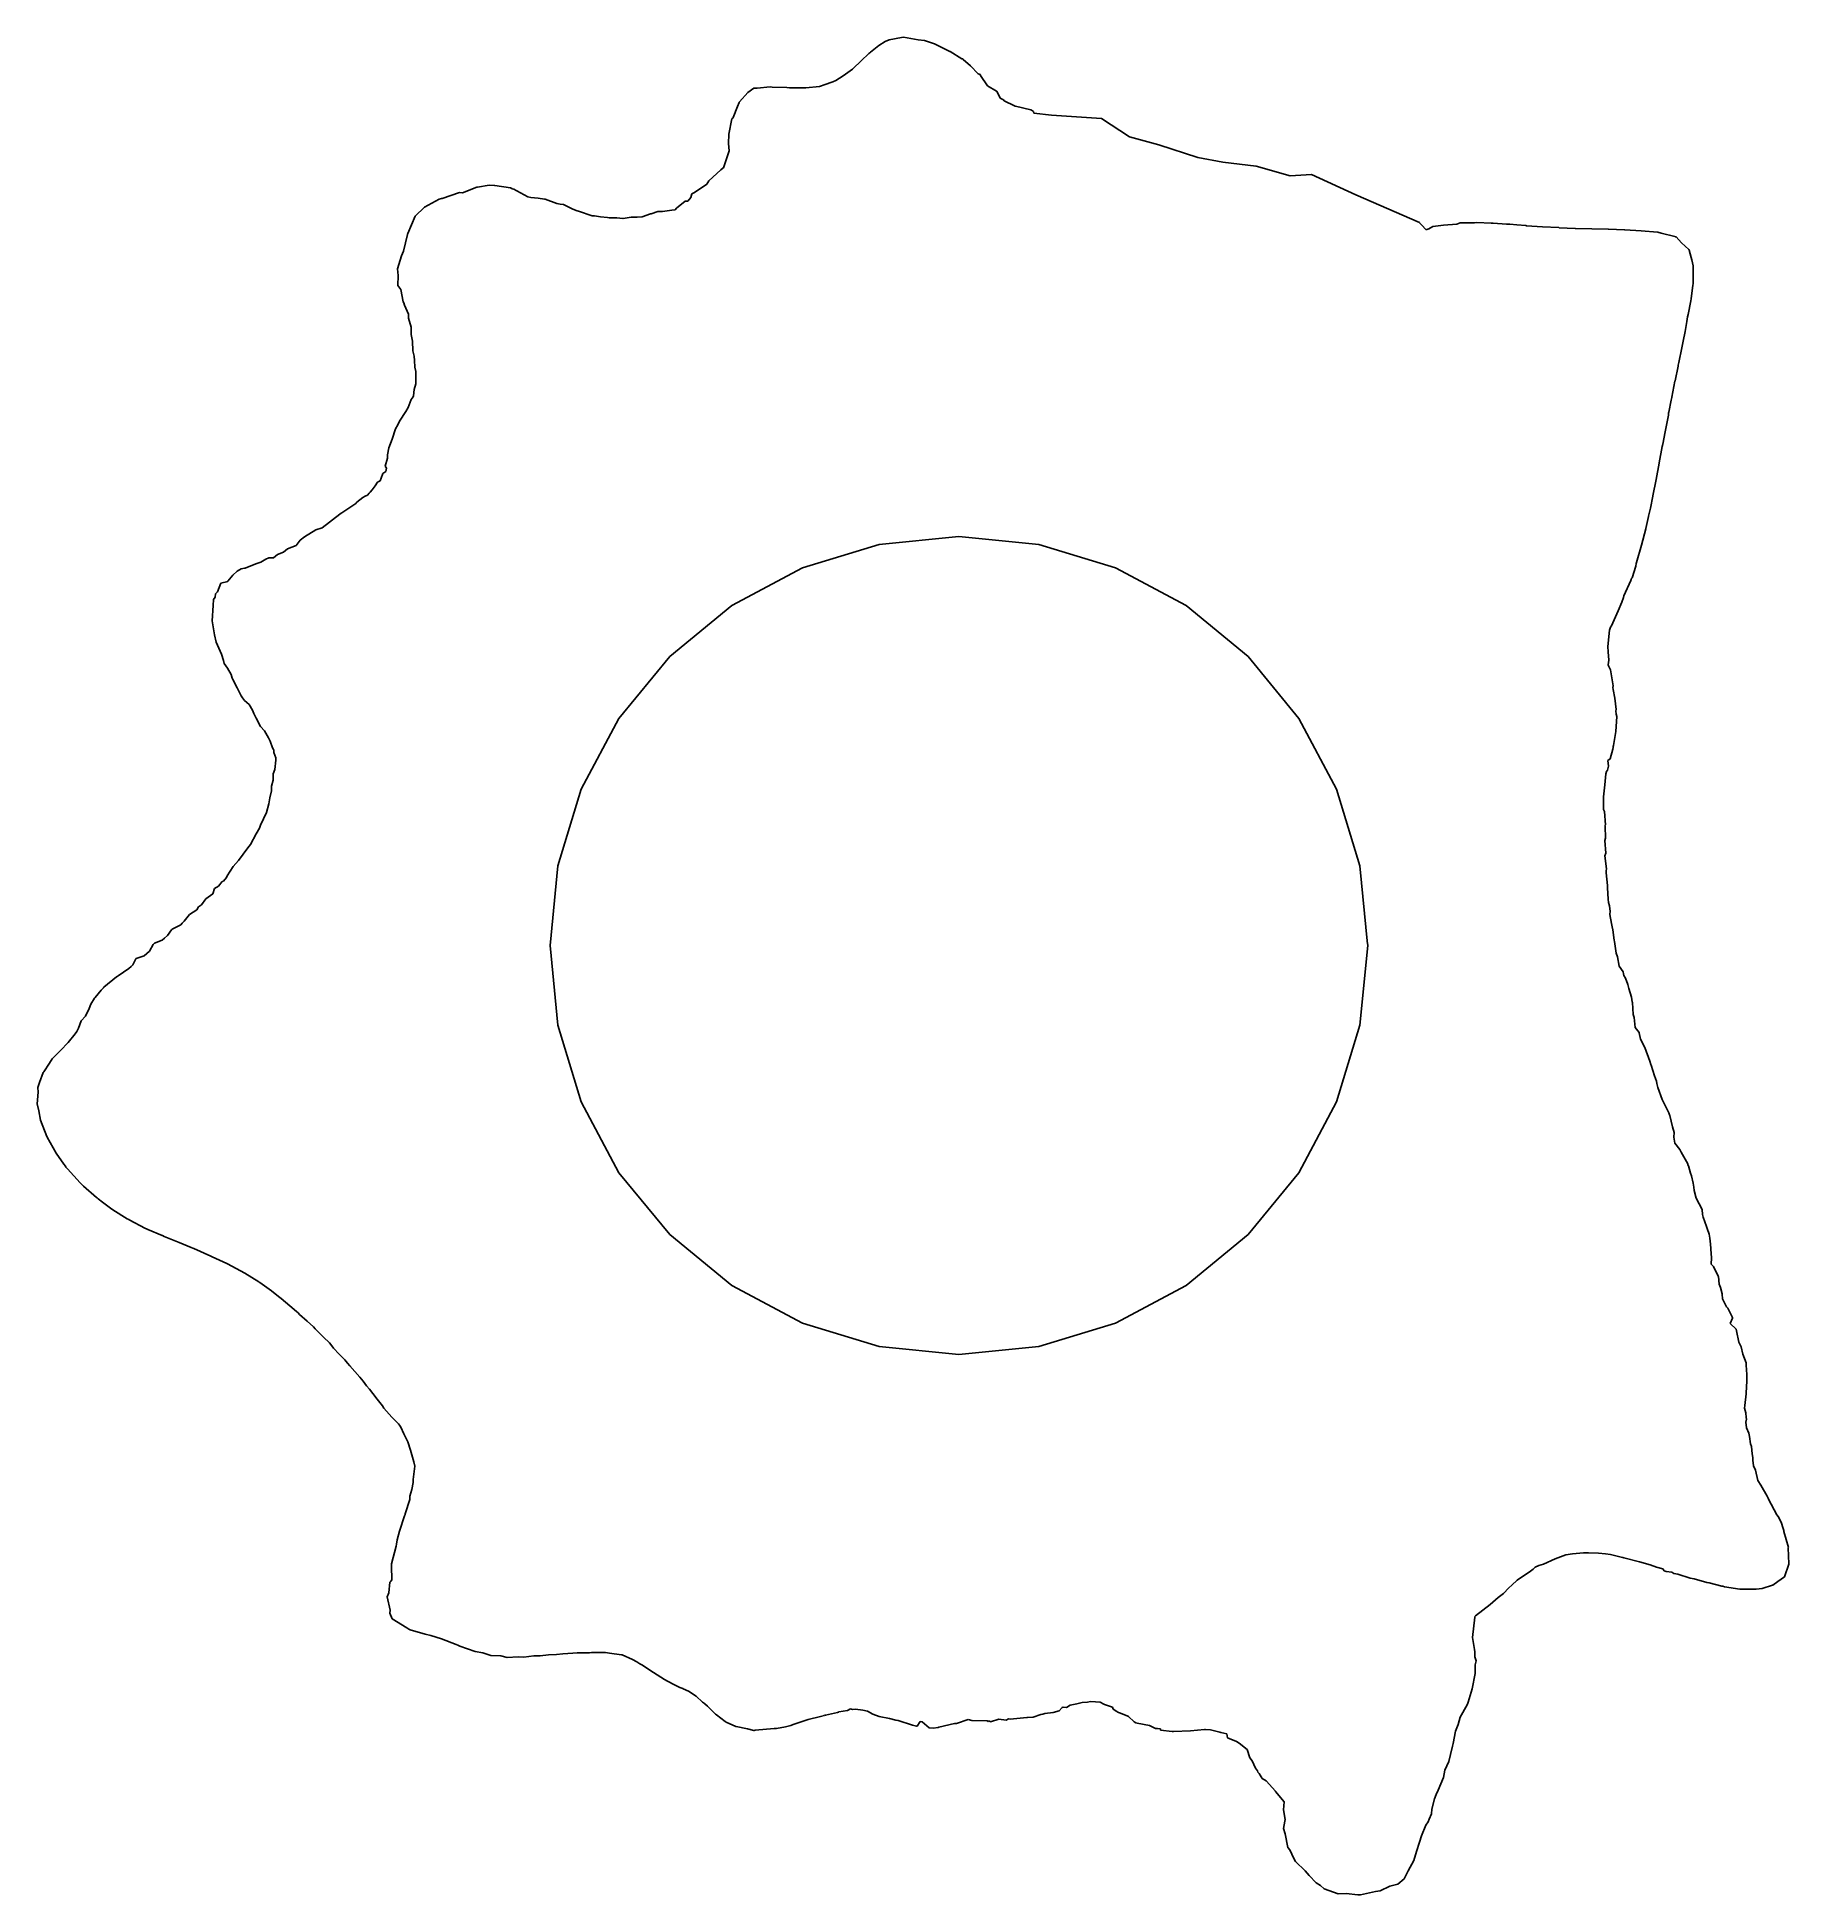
# Model space of a CAD drawing. Extents: x 1 to 267, y 3 to 284.
import ezdxf

# ---------------------------------------------------------------- set-up
doc = ezdxf.new("R2010")
doc.units = 0

msp = doc.modelspace()

# ---------------------------------------------------------------- linework, layer by layer
for p, q in [((127.46, 281.75, 64.7), (126.26, 280.63, 64.7)), ((127.57, 281.84, 64.7), (127.46, 281.75, 64.7)), ((127.57, 281.84, 64.7), (127.69, 281.94, 64.7)), ((127.69, 281.94, 64.7), (128.94, 282.95, 64.7)), ((129.93, 283.53, 64.7), (128.94, 282.95, 64.7)), ((130.51, 283.8, 64.7), (129.93, 283.53, 64.7)), ((130.51, 283.8, 64.7), (132.41, 284.17, 64.7)), ((132.41, 284.17, 64.7), (132.69, 284.21, 64.7)), ((134.92, 283.79, 64.7), (132.69, 284.21, 64.7)), ((135.87, 283.71, 64.7), (134.92, 283.79, 64.7)), ((137.4, 283.18, 64.7), (135.87, 283.71, 64.7)), ((137.4, 283.18, 64.7), (139.6, 282.11, 64.7)), ((139.6, 282.11, 64.7), (139.68, 282.05, 64.7)), ((139.68, 282.05, 64.7), (139.77, 282.05, 64.7)), ((139.77, 282.05, 64.7), (141.53, 280.94, 64.7)), ((123.55, 278.36, 64.7), (124.96, 279.36, 64.7)), ((124.96, 279.36, 64.7), (125, 279.4, 64.7)), ((125, 279.4, 64.7), (125.05, 279.44, 64.7)), ((125.05, 279.44, 64.7), (126.26, 280.63, 64.7)), ((141.53, 280.94, 64.7), (141.67, 280.91, 64.7)), ((141.73, 280.82, 64.7), (141.67, 280.91, 64.7)), ((142.86, 279.85, 64.7), (141.73, 280.82, 64.7)), ((142.86, 279.85, 64.7), (144.04, 278.67, 64.7)), ((110, 276.5, 64.7), (109.07, 275.83, 64.7)), ((110, 276.5, 64.7), (110.5, 276.5, 64.7)), ((110.5, 276.5, 64.7), (112.49, 276.68, 64.7)), ((112.49, 276.68, 64.7), (112.8, 276.65, 64.7)), ((112.8, 276.65, 64.7), (115.01, 276.58, 64.7)), ((115.39, 276.55, 64.7), (115.01, 276.58, 64.7)), ((117.47, 276.51, 64.7), (115.39, 276.55, 64.7)), ((117.91, 276.52, 64.7), (117.47, 276.51, 64.7)), ((119.97, 276.74, 64.7), (117.91, 276.52, 64.7)), ((120.13, 276.78, 64.7), (119.97, 276.74, 64.7)), ((120.13, 276.78, 64.7), (120.66, 276.96, 64.7)), ((120.66, 276.96, 64.7), (121.98, 277.44, 64.7)), ((121.98, 277.44, 64.7), (122.46, 277.63, 64.7)), ((122.46, 277.63, 64.7), (123.55, 278.36, 64.7)), ((144.04, 278.67, 64.7), (144.31, 278.55, 64.7)), ((144.38, 278.38, 64.7), (144.31, 278.55, 64.7)), ((144.38, 278.38, 64.7), (145.41, 276.82, 64.7)), ((145.41, 276.82, 64.7), (146.78, 276.04, 64.7)), ((106.89, 272.05, 64.7), (107.55, 273.72, 64.7)), ((107.8, 274.31, 64.7), (107.55, 273.72, 64.7)), ((107.8, 274.35, 64.7), (107.82, 274.41, 64.7)), ((107.8, 274.32, 64.7), (107.8, 274.35, 64.7)), ((107.8, 274.32, 64.7), (107.8, 274.31, 64.7)), ((109.07, 275.83, 64.7), (107.82, 274.41, 64.7)), ((146.78, 276.04, 64.7), (146.87, 276, 64.7)), ((147.38, 274.94, 64.7), (146.87, 276, 64.7)), ((147.87, 274.71, 64.7), (147.38, 274.94, 64.7)), ((147.87, 274.71, 64.7), (147.97, 274.57, 64.7)), ((147.97, 274.57, 64.7), (149.53, 273.82, 64.7)), ((149.53, 273.82, 64.7), (149.65, 273.75, 64.7)), ((149.65, 273.75, 64.7), (149.69, 273.75, 64.7)), ((149.69, 273.75, 64.7), (152.02, 273.18, 64.7)), ((106.19, 269.48, 64.7), (106.68, 271.84, 64.7)), ((106.73, 271.89, 64.7), (106.68, 271.84, 64.7)), ((106.82, 271.95, 64.7), (106.73, 271.89, 64.7)), ((106.82, 271.95, 64.7), (106.89, 272.05, 64.7)), ((152.02, 273.18, 64.7), (152.1, 273.15, 64.7)), ((152.42, 272.96, 64.7), (152.1, 273.15, 64.7)), ((152.42, 272.96, 64.7), (152.47, 272.66, 64.7)), ((152.47, 272.66, 64.7), (155.13, 272.37, 64.7)), ((155.13, 272.37, 64.7), (162.7, 271.86, 64.7)), ((166.99, 269.12, 64.7), (162.7, 271.86, 64.7)), ((106.19, 269.48, 64.7), (106.17, 268.1, 64.7)), ((106.28, 266.98, 64.7), (106.17, 268.1, 64.7)), ((171.42, 267.87, 64.7), (166.99, 269.12, 64.7)), ((177.31, 265.96, 64.7), (171.42, 267.87, 64.7)), ((105.51, 264.69, 64.7), (106.28, 266.98, 64.7)), ((177.31, 265.96, 64.7), (181.12, 265.25, 64.7)), ((181.12, 265.25, 64.7), (186.16, 264.64, 64.7)), ((102.9, 261.92, 64.7), (103.17, 262.43, 64.7)), ((103.17, 262.43, 64.7), (105.02, 264.07, 64.7)), ((105.02, 264.07, 64.7), (105.28, 264.35, 64.7)), ((105.38, 264.39, 64.7), (105.28, 264.35, 64.7)), ((105.38, 264.39, 64.7), (105.51, 264.69, 64.7)), ((191.34, 263.17, 64.7), (186.16, 264.64, 64.7)), ((191.34, 263.17, 64.7), (194.54, 263.38, 64.7)), ((201.28, 260.28, 64.7), (194.54, 263.38, 64.7)), ((62.28, 259.62, 64.7), (60.07, 258.41, 64.7)), ((62.62, 259.73, 64.7), (62.28, 259.62, 64.7)), ((62.62, 259.73, 64.7), (62.72, 259.73, 64.7)), ((62.72, 259.73, 64.7), (65.35, 260.66, 64.7)), ((65.35, 260.66, 64.7), (65.85, 260.6, 64.7)), ((68.02, 261.44, 64.7), (65.85, 260.6, 64.7)), ((68.1, 261.44, 64.7), (68.02, 261.44, 64.7)), ((69.88, 261.77, 64.7), (68.1, 261.44, 64.7)), ((69.88, 261.77, 64.7), (70.69, 261.7, 64.7)), ((70.69, 261.7, 64.7), (70.73, 261.7, 64.7)), ((70.73, 261.7, 64.7), (73.1, 261.35, 64.7)), ((73.29, 261.26, 64.7), (73.1, 261.35, 64.7)), ((73.38, 261.17, 64.7), (73.29, 261.26, 64.7)), ((73.38, 261.17, 64.7), (73.51, 261.2, 64.7)), ((73.51, 261.2, 64.7), (75.72, 260, 64.7)), ((75.72, 260, 64.7), (76.17, 259.92, 64.7)), ((76.17, 259.92, 64.7), (77.29, 259.81, 64.7)), ((77.29, 259.81, 64.7), (78.24, 259.66, 64.7)), ((78.24, 259.66, 64.7), (78.38, 259.63, 64.7)), ((78.38, 259.63, 64.7), (80.15, 259.01, 64.7)), ((99.6, 259.34, 64.7), (98.29, 258.27, 64.7)), ((99.6, 259.34, 64.7), (100.01, 259.32, 64.7)), ((100.01, 259.32, 64.7), (100.46, 259.9, 64.7)), ((100.46, 259.9, 64.7), (100.62, 260.46, 64.7)), ((101, 260.65, 64.7), (100.62, 260.46, 64.7)), ((101, 260.65, 64.7), (102.9, 261.92, 64.7)), ((210.93, 256.09, 64.7), (201.28, 260.28, 64.7)), ((57.53, 254.46, 64.7), (58.67, 257.05, 64.7)), ((60.07, 258.41, 64.7), (58.67, 257.05, 64.7)), ((80.15, 259.01, 64.7), (80.63, 258.91, 64.7)), ((81.12, 258.84, 64.7), (80.63, 258.91, 64.7)), ((81.12, 258.84, 64.7), (82.48, 258.19, 64.7)), ((82.48, 258.19, 64.7), (83.05, 257.91, 64.7)), ((83.05, 257.91, 64.7), (83.21, 257.85, 64.7)), ((83.21, 257.85, 64.7), (83.44, 257.81, 64.7)), ((83.44, 257.81, 64.7), (85.5, 257.14, 64.7)), ((85.85, 257.11, 64.7), (85.5, 257.14, 64.7)), ((85.85, 257.11, 64.7), (86.73, 256.96, 64.7)), ((86.73, 256.96, 64.7), (87.8, 256.85, 64.7)), ((87.8, 256.85, 64.7), (88.09, 256.82, 64.7)), ((88.09, 256.82, 64.7), (89.22, 256.79, 64.7)), ((90.15, 256.69, 64.7), (89.22, 256.79, 64.7)), ((90.2, 256.69, 64.7), (90.15, 256.69, 64.7)), ((91.38, 256.92, 64.7), (90.2, 256.69, 64.7)), ((91.38, 256.92, 64.7), (92.3, 256.9, 64.7)), ((92.3, 256.9, 64.7), (93.07, 256.96, 64.7)), ((94.34, 257.43, 64.7), (93.07, 256.96, 64.7)), ((94.34, 257.43, 64.7), (94.43, 257.42, 64.7)), ((94.43, 257.42, 64.7), (95.47, 257.79, 64.7)), ((95.47, 257.79, 64.7), (96.16, 257.75, 64.7)), ((96.16, 257.75, 64.7), (97.55, 257.99, 64.7)), ((98.06, 258.01, 64.7), (97.55, 257.99, 64.7)), ((98.06, 258.01, 64.7), (98.29, 258.27, 64.7)), ((57.47, 254.28, 64.7), (56.89, 251.76, 64.7)), ((57.51, 254.4, 64.7), (57.47, 254.28, 64.7)), ((57.51, 254.4, 64.7), (57.53, 254.46, 64.7)), ((210.93, 256.09, 64.7), (210.94, 256.08, 64.7)), ((210.95, 256.08, 64.7), (210.94, 256.08, 64.7)), ((210.96, 256.07, 64.7), (210.95, 256.08, 64.7)), ((210.96, 256.07, 64.7), (211.26, 255.75, 64.7)), ((211.26, 255.75, 64.7), (211.96, 255.01, 64.7)), ((212.06, 255.06, 64.7), (211.96, 255.01, 64.7)), ((212.38, 255.12, 64.7), (212.06, 255.06, 64.7)), ((212.95, 255.48, 64.7), (212.38, 255.12, 64.7)), ((212.95, 255.48, 64.7), (214.58, 255.71, 64.7)), ((214.58, 255.71, 64.7), (216.61, 255.85, 64.7)), ((216.61, 255.85, 64.7), (217.11, 256.04, 64.7)), ((219.27, 256.03, 64.7), (217.11, 256.04, 64.7)), ((219.62, 256.08, 64.7), (219.27, 256.03, 64.7)), ((219.62, 256.08, 64.7), (221.79, 255.98, 64.7)), ((221.79, 255.98, 64.7), (222.13, 255.99, 64.7)), ((224.13, 255.86, 64.7), (222.13, 255.99, 64.7)), ((224.63, 255.86, 64.7), (224.13, 255.86, 64.7)), ((224.63, 255.86, 64.7), (225.71, 255.75, 64.7)), ((225.71, 255.75, 64.7), (227.06, 255.66, 64.7)), ((227.06, 255.66, 64.7), (227.19, 255.61, 64.7)), ((229.59, 255.47, 64.7), (227.19, 255.61, 64.7)), ((229.61, 255.47, 64.7), (229.59, 255.47, 64.7)), ((232.08, 255.33, 64.7), (229.61, 255.47, 64.7)), ((232.08, 255.33, 64.7), (232.1, 255.32, 64.7)), ((232.1, 255.32, 64.7), (234.57, 255.22, 64.7)), ((234.6, 255.22, 64.7), (234.57, 255.22, 64.7)), ((237.06, 255.15, 64.7), (234.6, 255.22, 64.7)), ((237.06, 255.15, 64.7), (237.09, 255.14, 64.7)), ((237.09, 255.14, 64.7), (239.55, 255.08, 64.7)), ((239.55, 255.08, 64.7), (239.58, 255.07, 64.7)), ((242.05, 254.99, 64.7), (239.58, 255.07, 64.7)), ((242.05, 254.99, 64.7), (242.07, 254.99, 64.7)), ((244.56, 254.86, 64.7), (242.07, 254.99, 64.7)), ((247.03, 254.63, 64.7), (244.56, 254.86, 64.7)), ((247.06, 254.63, 64.7), (247.03, 254.63, 64.7)), ((247.06, 254.63, 64.7), (247.58, 254.5, 64.7)), ((247.58, 254.5, 64.7), (249.65, 253.96, 64.7)), ((249.72, 253.94, 64.7), (249.65, 253.96, 64.7)), ((249.72, 253.94, 64.7), (249.87, 253.91, 64.7)), ((249.87, 253.91, 64.7), (250.68, 253.04, 64.7)), ((56.58, 251.03, 64.7), (55.97, 249.1, 64.7)), ((56.58, 251.03, 64.7), (56.89, 251.76, 64.7)), ((250.68, 253.04, 64.7), (251.79, 252.02, 64.7)), ((251.79, 252.02, 64.7), (251.81, 251.91, 64.7)), ((251.81, 251.91, 64.7), (251.86, 251.85, 64.7)), ((251.86, 251.85, 64.7), (251.88, 251.72, 64.7)), ((251.88, 251.72, 64.7), (252.22, 250.42, 64.7)), ((56.06, 248.05, 64.7), (55.97, 249.1, 64.7)), ((56.06, 248.05, 64.7), (56, 246.56, 64.7)), ((252.22, 250.42, 64.7), (252.43, 249.55, 64.7)), ((252.43, 248.81, 64.7), (252.42, 246.87, 64.7)), ((252.43, 249.43, 64.7), (252.43, 249.55, 64.7)), ((252.43, 248.81, 64.7), (252.43, 249.43, 64.7)), ((56, 246.56, 64.7), (56.46, 245.97, 64.7)), ((56.46, 245.97, 64.7), (56.83, 244.06, 64.7)), ((252.14, 244.56, 64.7), (252.39, 246.57, 64.7)), ((252.42, 246.87, 64.7), (252.39, 246.57, 64.7)), ((56.91, 243.93, 64.7), (56.83, 244.06, 64.7)), ((57.03, 243.55, 64.7), (56.91, 243.93, 64.7)), ((57.03, 243.55, 64.7), (57.62, 242.2, 64.7)), ((251.67, 242.16, 64.7), (252.08, 244.24, 64.7)), ((252.08, 244.24, 64.7), (252.13, 244.53, 64.7)), ((252.13, 244.53, 64.7), (252.14, 244.56, 64.7)), ((57.65, 241.58, 64.7), (57.62, 242.2, 64.7)), ((57.65, 241.58, 64.7), (58.06, 240.23, 64.7)), ((58.05, 239.1, 64.7), (58.06, 240.23, 64.7)), ((251.21, 239.58, 64.7), (250.91, 238.13, 64.7)), ((251.21, 239.58, 64.7), (251.5, 241.1, 64.7)), ((251.5, 241.1, 64.7), (251.6, 241.78, 64.7)), ((251.63, 241.94, 64.7), (251.6, 241.78, 64.7)), ((251.64, 241.99, 64.7), (251.63, 241.94, 64.7)), ((251.64, 241.99, 64.7), (251.67, 242.16, 64.7)), ((58.05, 239.1, 64.7), (58.26, 238.11, 64.7)), ((58.27, 236.62, 64.7), (58.26, 238.11, 64.7)), ((250.26, 234.88, 64.7), (250.72, 237.09, 64.7)), ((250.72, 237.09, 64.7), (250.91, 238.13, 64.7)), ((58.27, 236.62, 64.7), (58.48, 235.83, 64.7)), ((58.54, 235.18, 64.7), (58.48, 235.83, 64.7)), ((58.61, 234.16, 64.7), (58.54, 235.18, 64.7)), ((58.61, 234.16, 64.7), (58.73, 233.53, 64.7)), ((249.69, 232.1, 64.7), (250.14, 234.31, 64.7)), ((250.14, 234.31, 64.7), (250.17, 234.45, 64.7)), ((250.26, 234.88, 64.7), (250.17, 234.45, 64.7)), ((58.52, 230.77, 64.7), (58.75, 231.63, 64.7)), ((58.75, 231.73, 64.7), (58.73, 233.53, 64.7)), ((58.75, 231.63, 64.7), (58.75, 231.73, 64.7)), ((249.2, 229.61, 64.7), (249.68, 232.06, 64.7)), ((249.69, 232.1, 64.7), (249.68, 232.06, 64.7)), ((58.06, 229.29, 64.7), (57.59, 228.06, 64.7)), ((58.06, 229.29, 64.7), (58.35, 229.67, 64.7)), ((58.35, 229.67, 64.7), (58.39, 229.83, 64.7)), ((58.39, 229.83, 64.7), (58.52, 230.77, 64.7)), ((248.75, 227.36, 64.7), (249.11, 229.14, 64.7)), ((249.11, 229.14, 64.7), (249.19, 229.58, 64.7)), ((249.19, 229.58, 64.7), (249.2, 229.61, 64.7)), ((56.01, 225.43, 64.7), (55.67, 224.82, 64.7)), ((56.26, 225.99, 64.7), (56.01, 225.43, 64.7)), ((56.26, 225.99, 64.7), (57.24, 227.45, 64.7)), ((57.24, 227.45, 64.7), (57.59, 228.06, 64.7)), ((248.38, 225.37, 64.7), (248.26, 224.63, 64.7)), ((248.68, 226.91, 64.7), (248.38, 225.37, 64.7)), ((248.7, 227.14, 64.7), (248.68, 226.91, 64.7)), ((248.7, 227.14, 64.7), (248.72, 227.23, 64.7)), ((248.72, 227.26, 64.7), (248.75, 227.36, 64.7)), ((248.72, 227.23, 64.7), (248.72, 227.26, 64.7)), ((54.66, 221.95, 64.7), (55.15, 223.26, 64.7)), ((55.15, 223.26, 64.7), (55.67, 224.82, 64.7)), ((247.89, 222.76, 64.7), (247.78, 222.27, 64.7)), ((247.89, 222.76, 64.7), (248.15, 224.12, 64.7)), ((248.15, 224.12, 64.7), (248.26, 224.63, 64.7)), ((54.12, 219.14, 64.7), (54.44, 220.36, 64.7)), ((54.47, 220.89, 64.7), (54.44, 220.36, 64.7)), ((54.47, 220.89, 64.7), (54.66, 221.95, 64.7)), ((247.29, 219.64, 64.7), (247.76, 222.12, 64.7)), ((247.76, 222.12, 64.7), (247.78, 222.27, 64.7)), ((53.36, 216.91, 64.7), (52.93, 216.74, 64.7)), ((53.36, 216.91, 64.7), (53.51, 217.32, 64.7)), ((53.51, 217.32, 64.7), (53.75, 218.05, 64.7)), ((54.19, 218.34, 64.7), (53.75, 218.05, 64.7)), ((54.12, 219.14, 64.7), (54.32, 218.83, 64.7)), ((54.19, 218.34, 64.7), (54.32, 218.83, 64.7)), ((246.81, 217.12, 64.7), (246.33, 214.66, 64.7)), ((247.28, 219.61, 64.7), (246.81, 217.15, 64.7)), ((246.81, 217.12, 64.7), (246.81, 217.15, 64.7)), ((247.29, 219.64, 64.7), (247.28, 219.61, 64.7)), ((49.8, 213.68, 64.7), (50.7, 214.39, 64.7)), ((50.7, 214.39, 64.7), (51.06, 214.63, 64.7)), ((51.42, 214.75, 64.7), (51.06, 214.63, 64.7)), ((51.42, 214.75, 64.7), (51.66, 215.04, 64.7)), ((51.66, 215.04, 64.7), (51.82, 215.23, 64.7)), ((52.12, 215.56, 64.7), (51.82, 215.23, 64.7)), ((52.12, 215.56, 64.7), (52.56, 216.16, 64.7)), ((52.93, 216.74, 64.7), (52.56, 216.16, 64.7)), ((245.95, 212.77, 64.7), (246.33, 214.63, 64.7)), ((246.33, 214.66, 64.7), (246.33, 214.63, 64.7)), ((47.25, 211.89, 64.7), (44.53, 209.82, 64.7)), ((47.28, 211.9, 64.7), (47.25, 211.89, 64.7)), ((47.28, 211.9, 64.7), (47.28, 211.9, 64.7)), ((47.28, 211.9, 64.7), (47.29, 211.9, 64.7)), ((47.29, 211.9, 64.7), (47.3, 211.91, 64.7)), ((47.3, 211.91, 64.7), (47.51, 212.06, 64.7)), ((47.51, 212.06, 64.7), (49.67, 213.51, 64.7)), ((49.8, 213.68, 64.7), (49.67, 213.51, 64.7)), ((245.25, 209.68, 64.7), (245.67, 211.5, 64.7)), ((245.67, 211.53, 64.7), (245.68, 211.55, 64.7)), ((245.67, 211.5, 64.7), (245.67, 211.53, 64.7)), ((245.68, 211.55, 64.7), (245.95, 212.77, 64.7)), ((43.58, 209.48, 64.7), (41.87, 208.44, 64.7)), ((44.53, 209.82, 64.7), (43.58, 209.48, 64.7)), ((141.1, 208.47, 64.7), (129.01, 207.27, 64.7)), ((141.1, 208.47, 64.7), (153.2, 207.27, 64.7)), ((245.24, 209.65, 64.7), (244.62, 207.18, 64.7)), ((245.25, 209.68, 64.7), (245.24, 209.65, 64.7)), ((37.79, 205.76, 64.7), (37.17, 205.24, 64.7)), ((38.69, 206.13, 64.7), (37.79, 205.76, 64.7)), ((39.3, 206.62, 64.7), (38.69, 206.13, 64.7)), ((39.3, 206.62, 64.7), (40.59, 207.1, 64.7)), ((40.59, 207.1, 64.7), (41.21, 207.91, 64.7)), ((41.87, 208.44, 64.7), (41.21, 207.91, 64.7)), ((129.01, 207.27, 64.7), (117.38, 203.75, 64.7)), ((153.2, 207.27, 64.7), (164.83, 203.75, 64.7)), ((243.85, 204.55, 64.7), (244.62, 207.16, 64.7)), ((244.62, 207.18, 64.7), (244.62, 207.16, 64.7)), ((31.01, 202.64, 64.7), (31.67, 203.22, 64.7)), ((31.67, 203.22, 64.7), (32.27, 203.58, 64.7)), ((32.79, 203.68, 64.7), (32.27, 203.58, 64.7)), ((32.85, 203.7, 64.7), (32.79, 203.68, 64.7)), ((34.5, 204.32, 64.7), (32.85, 203.7, 64.7)), ((35.25, 204.59, 64.7), (34.5, 204.32, 64.7)), ((35.25, 204.59, 64.7), (36, 205.05, 64.7)), ((36, 205.05, 64.7), (36.48, 205.24, 64.7)), ((37.17, 205.24, 64.7), (36.48, 205.24, 64.7)), ((37.17, 205.24, 64.7), (37.17, 205.24, 64.7)), ((106.66, 198.02, 64.7), (117.38, 203.75, 64.7)), ((175.55, 198.02, 64.7), (164.83, 203.75, 64.7)), ((243.17, 202.21, 64.7), (243.74, 203.98, 64.7)), ((243.81, 204.39, 64.7), (243.74, 203.98, 64.7)), ((243.81, 204.39, 64.7), (243.85, 204.55, 64.7)), ((28.66, 200.1, 64.7), (28.36, 199.81, 64.7)), ((28.66, 200.1, 64.7), (29.19, 201.39, 64.7)), ((29.19, 201.39, 64.7), (30.23, 201.68, 64.7)), ((30.25, 201.7, 64.7), (30.23, 201.68, 64.7)), ((31.01, 202.64, 64.7), (30.25, 201.7, 64.7)), ((31.01, 202.64, 64.7), (31.01, 202.64, 64.7)), ((242.99, 201.82, 64.7), (241.95, 199.49, 64.7)), ((242.99, 201.82, 64.7), (243.03, 201.95, 64.7)), ((243.06, 202.05, 64.7), (243.03, 201.95, 64.7)), ((243.06, 202.05, 64.7), (243.17, 202.21, 64.7)), ((28.04, 198.05, 64.7), (27.88, 195.68, 64.7)), ((28.04, 198.05, 64.7), (28.07, 198.92, 64.7)), ((28.07, 198.92, 64.7), (28.3, 199.3, 64.7)), ((28.36, 199.81, 64.7), (28.3, 199.3, 64.7)), ((97.26, 190.31, 64.7), (106.66, 198.02, 64.7)), ((184.94, 190.31, 64.7), (175.55, 198.02, 64.7)), ((240.07, 194.94, 64.7), (241.05, 197.22, 64.7)), ((241.64, 198.53, 64.7), (241.05, 197.22, 64.7)), ((241.86, 199.25, 64.7), (241.64, 198.53, 64.7)), ((241.95, 199.49, 64.7), (241.86, 199.25, 64.7)), ((28.22, 193.58, 64.7), (27.88, 195.68, 64.7)), ((239.75, 194.31, 64.7), (239.83, 194.57, 64.7)), ((239.89, 194.73, 64.7), (239.83, 194.57, 64.7)), ((239.89, 194.73, 64.7), (240.07, 194.94, 64.7)), ((28.48, 192.49, 64.7), (28.22, 193.58, 64.7)), ((28.49, 192.45, 64.7), (28.48, 192.49, 64.7)), ((28.49, 192.45, 64.7), (29.28, 190.64, 64.7)), ((239.52, 191.82, 64.7), (239.75, 194.31, 64.7)), ((239.54, 191.01, 64.7), (239.52, 191.82, 64.7)), ((29.57, 189.71, 64.7), (29.28, 190.64, 64.7)), ((29.7, 189.23, 64.7), (29.57, 189.71, 64.7)), ((29.7, 189.23, 64.7), (30.2, 188.54, 64.7)), ((97.26, 190.31, 64.7), (89.55, 180.91, 64.7)), ((184.94, 190.31, 64.7), (192.65, 180.91, 64.7)), ((239.54, 191.01, 64.7), (239.64, 189.75, 64.7)), ((239.55, 189.01, 64.7), (239.64, 189.75, 64.7)), ((239.55, 189.01, 64.7), (239.58, 188.88, 64.7)), ((239.58, 188.88, 64.7), (239.92, 188.27, 64.7)), ((30.73, 187.57, 64.7), (30.2, 188.54, 64.7)), ((30.73, 187.57, 64.7), (30.91, 187.01, 64.7)), ((30.91, 187.01, 64.7), (30.95, 186.91, 64.7)), ((30.95, 186.91, 64.7), (31.67, 185.54, 64.7)), ((240.32, 185.85, 64.7), (239.92, 188.27, 64.7)), ((32.26, 184.35, 64.7), (31.67, 185.54, 64.7)), ((32.47, 184.03, 64.7), (32.26, 184.35, 64.7)), ((32.47, 184.03, 64.7), (32.78, 183.64, 64.7)), ((32.78, 183.64, 64.7), (33.47, 182.99, 64.7)), ((240.32, 185.85, 64.7), (240.27, 185.58, 64.7)), ((240.32, 185.27, 64.7), (240.27, 185.58, 64.7)), ((240.55, 183.96, 64.7), (240.32, 185.27, 64.7)), ((240.55, 183.96, 64.7), (240.78, 182.24, 64.7)), ((33.99, 182.16, 64.7), (33.47, 182.99, 64.7)), ((34.2, 181.67, 64.7), (33.99, 182.16, 64.7)), ((34.54, 180.93, 64.7), (34.2, 181.67, 64.7)), ((34.54, 180.93, 64.7), (35.22, 179.69, 64.7)), ((83.82, 170.19, 64.7), (89.55, 180.91, 64.7)), ((198.38, 170.19, 64.7), (192.65, 180.91, 64.7)), ((240.7, 182.04, 64.7), (240.78, 182.24, 64.7)), ((240.7, 182.04, 64.7), (240.75, 181.54, 64.7)), ((240.7, 178.94, 64.7), (240.88, 181.17, 64.7)), ((240.75, 181.54, 64.7), (240.88, 181.17, 64.7)), ((35.22, 179.69, 64.7), (35.78, 179.03, 64.7)), ((35.78, 179.03, 64.7), (36.43, 177.97, 64.7)), ((36.65, 177.44, 64.7), (36.43, 177.97, 64.7)), ((240.37, 176.8, 64.7), (240.7, 178.94, 64.7)), ((37.02, 176.45, 64.7), (36.65, 177.44, 64.7)), ((37.02, 176.45, 64.7), (37.17, 176.2, 64.7)), ((37.21, 176.08, 64.7), (37.17, 176.2, 64.7)), ((37.22, 175.76, 64.7), (37.21, 176.08, 64.7)), ((37.22, 175.76, 64.7), (37.54, 174.91, 64.7)), ((37.53, 174.57, 64.7), (37.54, 174.91, 64.7)), ((239.51, 174.51, 64.7), (239.85, 174.78, 64.7)), ((239.85, 174.78, 64.7), (240.27, 176.25, 64.7)), ((240.32, 176.5, 64.7), (240.27, 176.25, 64.7)), ((240.3, 176.62, 64.7), (240.33, 176.66, 64.7)), ((240.3, 176.62, 64.7), (240.32, 176.58, 64.7)), ((240.32, 176.5, 64.7), (240.32, 176.58, 64.7)), ((240.33, 176.66, 64.7), (240.37, 176.8, 64.7)), ((37.13, 171.52, 64.7), (37.14, 172.49, 64.7)), ((37.14, 172.49, 64.7), (37.35, 173.18, 64.7)), ((37.35, 173.18, 64.7), (37.53, 174.57, 64.7)), ((239.02, 170.83, 64.7), (239.2, 172.51, 64.7)), ((239.29, 172.87, 64.7), (239.2, 172.51, 64.7)), ((239.29, 172.87, 64.7), (239.44, 173.06, 64.7)), ((239.44, 173.06, 64.7), (239.59, 173.65, 64.7)), ((239.51, 174.51, 64.7), (239.59, 173.65, 64.7)), ((36.63, 168.84, 64.7), (36.88, 169.92, 64.7)), ((36.86, 170.62, 64.7), (37.13, 171.52, 64.7)), ((36.86, 170.62, 64.7), (36.88, 169.92, 64.7)), ((83.82, 170.19, 64.7), (80.29, 158.56, 64.7)), ((201.91, 158.56, 64.7), (198.38, 170.19, 64.7)), ((238.84, 169.01, 64.7), (239.02, 170.81, 64.7)), ((239.02, 170.82, 64.7), (239.02, 170.83, 64.7)), ((239.02, 170.81, 64.7), (239.02, 170.82, 64.7)), ((35.19, 164.73, 64.7), (36.13, 166.64, 64.7)), ((36.13, 166.64, 64.7), (36.45, 167.94, 64.7)), ((36.63, 168.84, 64.7), (36.45, 167.94, 64.7)), ((238.85, 168.89, 64.7), (238.84, 169.01, 64.7)), ((238.85, 168.89, 64.7), (238.85, 167.08, 64.7)), ((238.99, 166.81, 64.7), (238.85, 167.08, 64.7)), ((238.99, 166.81, 64.7), (239.14, 164.76, 64.7)), ((34.52, 163.41, 64.7), (33.66, 161.76, 64.7)), ((34.52, 163.41, 64.7), (35.02, 164.24, 64.7)), ((35.02, 164.24, 64.7), (35.19, 164.73, 64.7)), ((239.14, 164.76, 64.7), (239.02, 164.65, 64.7)), ((239.08, 164.55, 64.7), (239.02, 164.65, 64.7)), ((239.08, 164.55, 64.7), (239.17, 162.75, 64.7)), ((31.86, 159.34, 64.7), (33.27, 161.27, 64.7)), ((33.27, 161.27, 64.7), (33.66, 161.76, 64.7)), ((239.05, 162.41, 64.7), (239.17, 162.75, 64.7)), ((239.05, 162.41, 64.7), (239.19, 160.47, 64.7)), ((30.13, 157.02, 64.7), (31.05, 158.46, 64.7)), ((31.86, 159.34, 64.7), (31.05, 158.46, 64.7)), ((79.1, 146.47, 64.7), (80.29, 158.56, 64.7)), ((201.91, 158.56, 64.7), (203.08, 146.69, 64.7)), ((239.02, 160.09, 64.7), (239.19, 160.47, 64.7)), ((239.02, 160.09, 64.7), (239.3, 158.11, 64.7)), ((239.3, 158.11, 64.7), (239.24, 157.79, 64.7)), ((239.26, 157.49, 64.7), (239.24, 157.79, 64.7)), ((27.95, 154.28, 64.7), (28.21, 155.11, 64.7)), ((28.84, 155.45, 64.7), (28.21, 155.11, 64.7)), ((29.39, 156.15, 64.7), (28.84, 155.45, 64.7)), ((29.39, 156.15, 64.7), (29.56, 156.22, 64.7)), ((29.56, 156.22, 64.7), (30.06, 156.8, 64.7)), ((30.06, 156.8, 64.7), (30.13, 157.02, 64.7)), ((239.44, 155.59, 64.7), (239.26, 157.49, 64.7)), ((239.45, 155.23, 64.7), (239.44, 155.59, 64.7)), ((239.55, 153.48, 64.7), (239.45, 155.23, 64.7)), ((25.8, 152.34, 64.7), (25.56, 151.87, 64.7)), ((25.8, 152.34, 64.7), (26.23, 152.64, 64.7)), ((26.23, 152.64, 64.7), (26.93, 153.56, 64.7)), ((27.95, 154.28, 64.7), (26.93, 153.56, 64.7)), ((239.6, 152.99, 64.7), (239.55, 153.48, 64.7)), ((239.74, 152.46, 64.7), (239.6, 152.99, 64.7)), ((239.74, 152.46, 64.7), (239.83, 151.61, 64.7)), ((21.79, 148.94, 64.7), (23.09, 149.59, 64.7)), ((23.09, 149.59, 64.7), (23.34, 149.84, 64.7)), ((23.34, 149.84, 64.7), (23.64, 150.18, 64.7)), ((23.64, 150.18, 64.7), (24.41, 151.18, 64.7)), ((25.56, 151.87, 64.7), (24.41, 151.18, 64.7)), ((239.81, 151.24, 64.7), (239.83, 151.61, 64.7)), ((239.81, 151.24, 64.7), (239.86, 150.88, 64.7)), ((239.86, 150.88, 64.7), (240.15, 149.28, 64.7)), ((18.35, 145.63, 64.7), (18.9, 146.63, 64.7)), ((19.12, 146.81, 64.7), (18.9, 146.63, 64.7)), ((20.3, 147.28, 64.7), (19.12, 146.81, 64.7)), ((20.3, 147.28, 64.7), (20.66, 147.59, 64.7)), ((21.07, 147.97, 64.7), (20.66, 147.59, 64.7)), ((21.69, 148.86, 64.7), (21.07, 147.97, 64.7)), ((21.69, 148.86, 64.7), (21.79, 148.94, 64.7)), ((203.09, 146.62, 64.7), (203.1, 146.47, 64.7)), ((240.15, 149.28, 64.7), (240.26, 148.83, 64.7)), ((240.26, 148.83, 64.7), (240.46, 147.28, 64.7)), ((240.46, 147.28, 64.7), (240.52, 147.08, 64.7)), ((240.52, 147.08, 64.7), (240.78, 145.31, 64.7)), ((15.84, 143.55, 64.7), (16.31, 144.45, 64.7)), ((16.36, 144.49, 64.7), (16.31, 144.45, 64.7)), ((17.57, 144.92, 64.7), (16.36, 144.49, 64.7)), ((17.57, 144.92, 64.7), (17.96, 145.28, 64.7)), ((18.35, 145.63, 64.7), (17.96, 145.28, 64.7)), ((79.1, 146.47, 64.7), (80.29, 134.37, 64.7)), ((201.91, 134.37, 64.7), (203.1, 146.47, 64.7)), ((240.96, 144.76, 64.7), (240.78, 145.31, 64.7)), ((241.2, 143.32, 64.7), (240.96, 144.76, 64.7)), ((13.35, 141.74, 64.7), (11.46, 140.15, 64.7)), ((13.35, 141.74, 64.7), (13.46, 141.78, 64.7)), ((13.46, 141.78, 64.7), (13.59, 141.85, 64.7)), ((13.59, 141.85, 64.7), (15.24, 143, 64.7)), ((15.58, 143.3, 64.7), (15.24, 143, 64.7)), ((15.84, 143.55, 64.7), (15.58, 143.3, 64.7)), ((241.2, 143.32, 64.7), (241.81, 142.46, 64.7)), ((241.87, 142.18, 64.7), (241.81, 142.46, 64.7)), ((241.94, 141.91, 64.7), (241.87, 142.18, 64.7)), ((241.94, 141.91, 64.7), (242.19, 141.54, 64.7)), ((242.52, 140.58, 64.7), (242.19, 141.54, 64.7)), ((9.45, 137.58, 64.7), (10, 138.49, 64.7)), ((10.07, 138.55, 64.7), (10, 138.49, 64.7)), ((10.1, 138.57, 64.7), (10.07, 138.55, 64.7)), ((11.03, 139.68, 64.7), (10.1, 138.57, 64.7)), ((11.38, 140.05, 64.7), (11.03, 139.68, 64.7)), ((11.41, 140.08, 64.7), (11.38, 140.05, 64.7)), ((11.41, 140.08, 64.7), (11.44, 140.12, 64.7)), ((11.46, 140.15, 64.7), (11.44, 140.12, 64.7)), ((242.67, 139.96, 64.7), (242.52, 140.58, 64.7)), ((242.67, 139.96, 64.7), (243.11, 138.61, 64.7)), ((243.18, 137.94, 64.7), (243.11, 138.61, 64.7)), ((8.01, 135.04, 64.7), (8.64, 135.74, 64.7)), ((8.65, 135.76, 64.7), (8.64, 135.74, 64.7)), ((9.19, 136.92, 64.7), (8.65, 135.76, 64.7)), ((9.19, 136.92, 64.7), (9.45, 137.58, 64.7)), ((9.19, 136.92, 64.7), (9.19, 136.92, 64.7)), ((243.18, 137.94, 64.7), (243.23, 137.84, 64.7)), ((243.23, 137.84, 64.7), (243.34, 135.99, 64.7)), ((243.51, 135.56, 64.7), (243.34, 135.99, 64.7)), ((243.51, 135.56, 64.7), (243.63, 134.05, 64.7)), ((7.09, 133.09, 64.7), (6.02, 131.74, 64.7)), ((7.09, 133.09, 64.7), (7.34, 133.44, 64.7)), ((7.34, 133.44, 64.7), (7.62, 133.95, 64.7)), ((7.62, 133.95, 64.7), (8.01, 135.04, 64.7)), ((80.29, 134.37, 64.7), (83.82, 122.74, 64.7)), ((198.38, 122.74, 64.7), (201.91, 134.37, 64.7)), ((243.63, 134.05, 64.7), (244.23, 133.27, 64.7)), ((244.24, 133.25, 64.7), (244.23, 133.27, 64.7)), ((244.24, 133.25, 64.7), (244.44, 132.25, 64.7)), ((4.82, 130.51, 64.7), (3.62, 129.28, 64.7)), ((4.82, 130.51, 64.7), (4.85, 130.53, 64.7)), ((4.85, 130.53, 64.7), (4.86, 130.56, 64.7)), ((4.86, 130.56, 64.7), (6.02, 131.74, 64.7)), ((244.44, 132.25, 64.7), (245.09, 130.98, 64.7)), ((245.09, 130.98, 64.7), (245.87, 128.94, 64.7)), ((1.66, 125.7, 64.7), (2.26, 127.19, 64.7)), ((2.26, 127.19, 64.7), (2.31, 127.25, 64.7)), ((2.32, 127.26, 64.7), (2.31, 127.25, 64.7)), ((2.33, 127.26, 64.7), (2.32, 127.26, 64.7)), ((2.33, 127.27, 64.7), (2.36, 127.32, 64.7)), ((2.33, 127.27, 64.7), (2.33, 127.26, 64.7)), ((2.36, 127.32, 64.7), (3.21, 128.65, 64.7)), ((3.21, 128.65, 64.7), (3.62, 129.28, 64.7)), ((246.02, 128.41, 64.7), (245.87, 128.94, 64.7)), ((246.06, 128.31, 64.7), (246.02, 128.41, 64.7)), ((246.06, 128.31, 64.7), (246.56, 126.7, 64.7)), ((1.33, 122.46, 64.7), (1.47, 124.23, 64.7)), ((1.43, 124.95, 64.7), (1.66, 125.7, 64.7)), ((1.43, 124.95, 64.7), (1.47, 124.23, 64.7)), ((246.56, 126.7, 64.7), (246.86, 125.9, 64.7)), ((246.86, 125.9, 64.7), (246.92, 125.56, 64.7)), ((246.92, 125.56, 64.7), (247.06, 124.95, 64.7)), ((247.06, 124.95, 64.7), (247.75, 123.1, 64.7)), ((1.33, 122.46, 64.7), (1.58, 121.41, 64.7)), ((1.84, 119.97, 64.7), (1.58, 121.41, 64.7)), ((89.55, 112.02, 64.7), (83.82, 122.74, 64.7)), ((198.38, 122.74, 64.7), (192.65, 112.02, 64.7)), ((247.75, 123.1, 64.7), (248.75, 121.11, 64.7)), ((1.84, 119.97, 64.7), (2.82, 117.52, 64.7)), ((248.84, 120.81, 64.7), (248.75, 121.11, 64.7)), ((248.84, 120.81, 64.7), (248.88, 120.71, 64.7)), ((248.88, 120.71, 64.7), (249.29, 118.97, 64.7)), ((249.29, 118.97, 64.7), (249.55, 118.13, 64.7)), ((2.84, 117.49, 64.7), (2.82, 117.52, 64.7)), ((2.84, 117.48, 64.7), (2.84, 117.49, 64.7)), ((2.85, 117.47, 64.7), (2.84, 117.48, 64.7)), ((2.85, 117.47, 64.7), (2.85, 117.46, 64.7)), ((2.85, 117.46, 64.7), (2.87, 117.42, 64.7)), ((4.2, 114.98, 64.7), (2.87, 117.42, 64.7)), ((249.53, 117.39, 64.7), (249.55, 118.13, 64.7)), ((249.53, 117.39, 64.7), (249.67, 116.48, 64.7)), ((250.4, 115.55, 64.7), (249.67, 116.48, 64.7)), ((250.61, 115.12, 64.7), (250.4, 115.55, 64.7)), ((5.38, 113.3, 64.7), (4.2, 114.98, 64.7)), ((5.62, 112.99, 64.7), (5.38, 113.3, 64.7)), ((5.69, 112.87, 64.7), (5.62, 112.99, 64.7)), ((5.8, 112.74, 64.7), (5.69, 112.87, 64.7)), ((5.8, 112.74, 64.7), (5.91, 112.59, 64.7)), ((250.61, 115.12, 64.7), (251.62, 113.35, 64.7)), ((251.62, 113.35, 64.7), (251.64, 113.24, 64.7)), ((251.65, 113.21, 64.7), (251.64, 113.24, 64.7)), ((251.72, 113.06, 64.7), (251.65, 113.21, 64.7)), ((251.72, 113.06, 64.7), (252.02, 111.92, 64.7)), ((5.91, 112.59, 64.7), (7.87, 110.46, 64.7)), ((7.87, 110.46, 64.7), (8.01, 110.34, 64.7)), ((8.01, 110.34, 64.7), (8.1, 110.22, 64.7)), ((8.2, 110.13, 64.7), (8.1, 110.22, 64.7)), ((8.2, 110.13, 64.7), (8.34, 109.98, 64.7)), ((8.34, 109.98, 64.7), (10.31, 108.28, 64.7)), ((97.26, 102.62, 64.7), (89.55, 112.02, 64.7)), ((184.94, 102.62, 64.7), (192.65, 112.02, 64.7)), ((252.02, 111.92, 64.7), (252.2, 111.53, 64.7)), ((252.46, 110.44, 64.7), (252.2, 111.53, 64.7)), ((252.53, 109.8, 64.7), (252.46, 110.44, 64.7)), ((10.44, 108.19, 64.7), (10.31, 108.28, 64.7)), ((10.44, 108.19, 64.7), (10.51, 108.11, 64.7)), ((10.51, 108.11, 64.7), (10.58, 108.06, 64.7)), ((11.25, 107.55, 64.7), (10.58, 108.06, 64.7)), ((11.25, 107.55, 64.7), (12.47, 106.64, 64.7)), ((252.53, 109.8, 64.7), (252.59, 109.33, 64.7)), ((252.9, 108.14, 64.7), (252.59, 109.33, 64.7)), ((253.82, 106.44, 64.7), (252.9, 108.14, 64.7)), ((12.47, 106.64, 64.7), (12.81, 106.41, 64.7)), ((15, 105.04, 64.7), (12.81, 106.41, 64.7)), ((15.22, 104.92, 64.7), (15, 105.04, 64.7)), ((15.3, 104.87, 64.7), (15.22, 104.92, 64.7)), ((15.3, 104.87, 64.7), (17.78, 103.54, 64.7)), ((253.82, 106.44, 64.7), (253.88, 105.66, 64.7)), ((253.88, 105.66, 64.7), (253.96, 105.29, 64.7)), ((254.47, 103.85, 64.7), (253.96, 105.29, 64.7)), ((17.78, 103.54, 64.7), (17.92, 103.49, 64.7)), ((17.92, 103.49, 64.7), (18.02, 103.43, 64.7)), ((18.1, 103.4, 64.7), (18.02, 103.43, 64.7)), ((18.1, 103.4, 64.7), (20.29, 102.48, 64.7)), ((20.29, 102.48, 64.7), (20.31, 102.47, 64.7)), ((20.31, 102.47, 64.7), (20.59, 102.35, 64.7)), ((20.59, 102.35, 64.7), (22.59, 101.55, 64.7)), ((22.59, 101.55, 64.7), (22.87, 101.44, 64.7)), ((24.67, 100.69, 64.7), (22.87, 101.44, 64.7)), ((97.26, 102.62, 64.7), (106.66, 94.91, 64.7)), ((184.94, 102.62, 64.7), (175.55, 94.91, 64.7)), ((254.47, 103.85, 64.7), (254.54, 103.55, 64.7)), ((254.54, 103.55, 64.7), (254.87, 102.71, 64.7)), ((254.87, 102.71, 64.7), (254.96, 102.1, 64.7)), ((255.05, 101.16, 64.7), (254.96, 102.1, 64.7)), ((24.67, 100.69, 64.7), (24.92, 100.59, 64.7)), ((24.92, 100.59, 64.7), (25.08, 100.52, 64.7)), ((25.08, 100.52, 64.7), (27.65, 99.37, 64.7)), ((27.85, 99.28, 64.7), (27.65, 99.37, 64.7)), ((27.85, 99.28, 64.7), (27.87, 99.27, 64.7)), ((27.87, 99.27, 64.7), (30.08, 98.24, 64.7)), ((255.05, 101.16, 64.7), (255.13, 100.51, 64.7)), ((255.14, 100.42, 64.7), (255.13, 100.51, 64.7)), ((255.14, 100.42, 64.7), (255.22, 99.11, 64.7)), ((255.18, 98.14, 64.7), (255.22, 99.11, 64.7)), ((30.08, 98.24, 64.7), (30.12, 98.22, 64.7)), ((30.14, 98.21, 64.7), (30.12, 98.22, 64.7)), ((30.18, 98.19, 64.7), (30.14, 98.21, 64.7)), ((30.18, 98.19, 64.7), (32.81, 96.8, 64.7)), ((32.81, 96.8, 64.7), (32.81, 96.8, 64.7)), ((32.81, 96.8, 64.7), (32.81, 96.8, 64.7)), ((32.81, 96.8, 64.7), (34.94, 95.46, 64.7)), ((255.18, 98.14, 64.7), (255.54, 97.8, 64.7)), ((256.25, 96.32, 64.7), (255.54, 97.8, 64.7)), ((256.26, 96.29, 64.7), (256.25, 96.32, 64.7)), ((256.26, 96.29, 64.7), (256.39, 95.1, 64.7)), ((34.99, 95.42, 64.7), (34.94, 95.46, 64.7)), ((35.03, 95.39, 64.7), (34.99, 95.42, 64.7)), ((35.03, 95.39, 64.7), (35.09, 95.35, 64.7)), ((35.09, 95.35, 64.7), (36.87, 94.08, 64.7)), ((36.87, 94.08, 64.7), (37.95, 93.24, 64.7)), ((38.12, 93.1, 64.7), (37.95, 93.24, 64.7)), ((38.12, 93.1, 64.7), (38.31, 92.92, 64.7)), ((117.38, 89.19, 64.7), (106.66, 94.91, 64.7)), ((164.83, 89.19, 64.7), (175.55, 94.91, 64.7)), ((256.39, 95.1, 64.7), (256.5, 94.84, 64.7)), ((256.5, 94.84, 64.7), (256.6, 94.59, 64.7)), ((256.6, 94.59, 64.7), (256.86, 93.65, 64.7)), ((256.86, 93.6, 64.7), (256.86, 93.65, 64.7)), ((256.86, 93.6, 64.7), (256.9, 92.87, 64.7)), ((38.31, 92.92, 64.7), (39.64, 91.85, 64.7)), ((39.64, 91.85, 64.7), (40.66, 90.97, 64.7)), ((40.89, 90.75, 64.7), (40.66, 90.97, 64.7)), ((41.13, 90.51, 64.7), (40.89, 90.75, 64.7)), ((41.13, 90.51, 64.7), (42.26, 89.5, 64.7)), ((256.9, 92.87, 64.7), (257.48, 91.67, 64.7)), ((257.68, 91.47, 64.7), (257.48, 91.67, 64.7)), ((258.37, 90.16, 64.7), (257.68, 91.47, 64.7)), ((258.37, 90.16, 64.7), (258.4, 89.99, 64.7)), ((43.21, 88.65, 64.7), (42.26, 89.5, 64.7)), ((43.5, 88.34, 64.7), (43.21, 88.65, 64.7)), ((43.78, 88.03, 64.7), (43.5, 88.34, 64.7)), ((43.78, 88.03, 64.7), (44.76, 87.08, 64.7)), ((117.38, 89.19, 64.7), (129.01, 85.66, 64.7)), ((153.2, 85.66, 64.7), (164.83, 89.19, 64.7)), ((258.03, 89.15, 64.7), (258.42, 89.96, 64.7)), ((258.03, 89.15, 64.7), (258.96, 88.3, 64.7)), ((258.4, 89.99, 64.7), (258.42, 89.96, 64.7)), ((258.99, 88.02, 64.7), (258.96, 88.3, 64.7)), ((259.35, 86.32, 64.7), (258.99, 88.02, 64.7)), ((44.76, 87.08, 64.7), (45.64, 86.2, 64.7)), ((45.99, 85.77, 64.7), (45.64, 86.2, 64.7)), ((46.29, 85.4, 64.7), (45.99, 85.77, 64.7)), ((46.29, 85.4, 64.7), (47.14, 84.51, 64.7)), ((129.01, 85.66, 64.7), (141.1, 84.47, 64.7)), ((141.1, 84.47, 64.7), (153.2, 85.66, 64.7)), ((259.35, 86.32, 64.7), (259.71, 85.63, 64.7)), ((259.71, 85.63, 64.7), (259.97, 84.5, 64.7)), ((47.14, 84.51, 64.7), (47.96, 83.64, 64.7)), ((48.37, 83.14, 64.7), (47.96, 83.64, 64.7)), ((48.72, 82.71, 64.7), (48.37, 83.14, 64.7)), ((48.72, 82.71, 64.7), (49.5, 81.87, 64.7)), ((49.5, 81.87, 64.7), (50.26, 81.01, 64.7)), ((259.97, 84.5, 64.7), (260.46, 83.19, 64.7)), ((260.46, 83.19, 64.7), (260.49, 83.02, 64.7)), ((260.49, 82.95, 64.7), (260.49, 83.02, 64.7)), ((260.49, 82.95, 64.7), (260.5, 82.83, 64.7)), ((260.5, 82.83, 64.7), (260.59, 81.39, 64.7)), ((50.75, 80.39, 64.7), (50.26, 81.01, 64.7)), ((50.75, 80.39, 64.7), (51.27, 79.72, 64.7)), ((51.27, 79.72, 64.7), (51.72, 79.17, 64.7)), ((51.72, 79.17, 64.7), (52.24, 78.53, 64.7)), ((260.47, 78.65, 64.7), (260.59, 80.41, 64.7)), ((260.59, 81.39, 64.7), (260.59, 80.41, 64.7)), ((52.89, 77.67, 64.7), (52.24, 78.53, 64.7)), ((53.67, 76.66, 64.7), (52.89, 77.67, 64.7)), ((53.67, 76.66, 64.7), (53.92, 76.33, 64.7)), ((53.92, 76.33, 64.7), (55.1, 74.94, 64.7)), ((260.28, 76.72, 64.7), (260.21, 76.29, 64.7)), ((260.21, 76.29, 64.7), (260.41, 75.6, 64.7)), ((260.28, 76.72, 64.7), (260.46, 78.47, 64.7)), ((260.46, 78.63, 64.7), (260.47, 78.65, 64.7)), ((260.46, 78.63, 64.7), (260.47, 78.61, 64.7)), ((260.46, 78.47, 64.7), (260.47, 78.61, 64.7)), ((56.11, 73.95, 64.7), (55.1, 74.94, 64.7)), ((56.29, 73.72, 64.7), (56.11, 73.95, 64.7)), ((56.47, 73.41, 64.7), (56.29, 73.72, 64.7)), ((56.47, 73.41, 64.7), (56.95, 72.41, 64.7)), ((260.41, 75.6, 64.7), (260.47, 74.91, 64.7)), ((260.54, 74.65, 64.7), (260.42, 74.2, 64.7)), ((260.54, 73.35, 64.7), (260.42, 74.2, 64.7)), ((260.54, 74.65, 64.7), (260.47, 74.91, 64.7)), ((260.54, 73.35, 64.7), (260.87, 72.52, 64.7)), ((57.52, 71.21, 64.7), (56.95, 72.41, 64.7)), ((57.95, 69.95, 64.7), (57.52, 71.21, 64.7)), ((260.99, 72, 64.7), (260.87, 72.52, 64.7)), ((261.15, 70.92, 64.7), (260.99, 72, 64.7)), ((261.15, 70.92, 64.7), (261.26, 70.52, 64.7)), ((261.26, 70.52, 64.7), (261.38, 69.36, 64.7)), ((58.43, 68.17, 64.7), (57.95, 69.95, 64.7)), ((58.43, 68.17, 64.7), (58.58, 67.5, 64.7)), ((261.38, 69.36, 64.7), (261.51, 68.85, 64.7)), ((261.49, 68.43, 64.7), (261.51, 68.85, 64.7)), ((261.49, 68.43, 64.7), (261.58, 67.58, 64.7)), ((58.36, 65.06, 64.7), (58.13, 64, 64.7)), ((58.35, 65.49, 64.7), (58.58, 67.5, 64.7)), ((58.36, 65.06, 64.7), (58.35, 65.49, 64.7)), ((261.58, 67.58, 64.7), (261.87, 66.93, 64.7)), ((261.87, 66.93, 64.7), (262.23, 65.35, 64.7)), ((262.71, 64.65, 64.7), (262.23, 65.35, 64.7)), ((57.14, 60.29, 64.7), (57.85, 62.48, 64.7)), ((58.13, 64, 64.7), (57.85, 62.96, 64.7)), ((57.85, 62.96, 64.7), (57.85, 62.48, 64.7)), ((263.65, 62.99, 64.7), (262.71, 64.65, 64.7)), ((263.65, 62.99, 64.7), (263.81, 62.64, 64.7)), ((263.81, 62.64, 64.7), (263.88, 62.49, 64.7)), ((263.88, 62.49, 64.7), (265.15, 60.15, 64.7)), ((57.04, 59.99, 64.7), (56.28, 57.66, 64.7)), ((57.11, 60.21, 64.7), (57.04, 59.99, 64.7)), ((57.13, 60.24, 64.7), (57.11, 60.21, 64.7)), ((57.13, 60.24, 64.7), (57.14, 60.25, 64.7)), ((57.14, 60.29, 64.7), (57.14, 60.25, 64.7)), ((265.15, 60.15, 64.7), (265.32, 59.86, 64.7)), ((265.76, 59.01, 64.7), (265.32, 59.86, 64.7)), ((56.28, 57.66, 64.7), (55.9, 56.34, 64.7)), ((265.76, 59.01, 64.7), (266.1, 58.06, 64.7)), ((266.1, 58.06, 64.7), (266.19, 57.76, 64.7)), ((266.21, 57.61, 64.7), (266.19, 57.76, 64.7)), ((266.21, 57.61, 64.7), (266.88, 55.18, 64.7)), ((55.05, 52.72, 64.7), (55.78, 55.37, 64.7)), ((55.81, 55.67, 64.7), (55.78, 55.37, 64.7)), ((55.81, 55.67, 64.7), (55.9, 56.34, 64.7)), ((233.15, 54.06, 64.7), (231.51, 53.47, 64.7)), ((233.15, 54.06, 64.7), (234.13, 54.2, 64.7)), ((234.13, 54.2, 64.7), (235.79, 54.36, 64.7)), ((236.57, 54.37, 64.7), (235.79, 54.36, 64.7)), ((238.06, 54.32, 64.7), (236.57, 54.37, 64.7)), ((239.14, 54.2, 64.7), (238.06, 54.32, 64.7)), ((239.14, 54.2, 64.7), (239.89, 54.1, 64.7)), ((241.72, 53.67, 64.7), (239.89, 54.1, 64.7)), ((241.77, 53.66, 64.7), (241.72, 53.67, 64.7)), ((241.91, 53.61, 64.7), (241.77, 53.66, 64.7)), ((241.91, 53.61, 64.7), (244.3, 53, 64.7)), ((266.87, 55.13, 64.7), (266.88, 55.18, 64.7)), ((266.95, 52.69, 64.7), (266.87, 55.13, 64.7)), ((55.05, 52.72, 64.7), (55.06, 52.68, 64.7)), ((55.05, 52.37, 64.7), (55.06, 52.68, 64.7)), ((55.05, 52.37, 64.7), (55.1, 50.29, 64.7)), ((226.43, 50.7, 64.7), (227.55, 51.43, 64.7)), ((227.55, 51.43, 64.7), (228.2, 51.91, 64.7)), ((228.2, 51.91, 64.7), (228.48, 52.2, 64.7)), ((228.48, 52.2, 64.7), (229.04, 52.43, 64.7)), ((229.06, 52.44, 64.7), (229.04, 52.43, 64.7)), ((229.06, 52.44, 64.7), (229.74, 52.64, 64.7)), ((229.74, 52.64, 64.7), (231.51, 53.47, 64.7)), ((244.3, 53, 64.7), (245.93, 52.57, 64.7)), ((246.87, 52.2, 64.7), (245.93, 52.57, 64.7)), ((247.85, 51.93, 64.7), (246.87, 52.2, 64.7)), ((247.85, 51.93, 64.7), (248.04, 51.64, 64.7)), ((248.04, 51.64, 64.7), (248.34, 51.54, 64.7)), ((248.34, 51.54, 64.7), (249.19, 51.42, 64.7)), ((249.51, 51.25, 64.7), (249.19, 51.42, 64.7)), ((249.51, 51.25, 64.7), (250.11, 51.12, 64.7)), ((251.97, 50.54, 64.7), (250.11, 51.12, 64.7)), ((265.27, 50.02, 64.7), (266.27, 50.74, 64.7)), ((266.94, 52.65, 64.7), (266.27, 50.74, 64.7)), ((266.95, 52.69, 64.7), (266.94, 52.65, 64.7)), ((54.42, 47.7, 64.7), (54.65, 48.33, 64.7)), ((54.65, 48.33, 64.7), (54.81, 49.94, 64.7)), ((54.81, 49.94, 64.7), (54.93, 50, 64.7)), ((54.93, 50, 64.7), (55.02, 50.08, 64.7)), ((55.02, 50.13, 64.7), (55.1, 50.29, 64.7)), ((55.02, 50.08, 64.7), (55.02, 50.13, 64.7)), ((222.85, 47.61, 64.7), (223.68, 48.22, 64.7)), ((223.68, 48.22, 64.7), (224.49, 49.06, 64.7)), ((224.49, 49.06, 64.7), (224.96, 49.46, 64.7)), ((225.74, 50.25, 64.7), (224.96, 49.46, 64.7)), ((225.74, 50.25, 64.7), (226.43, 50.7, 64.7)), ((251.97, 50.54, 64.7), (252.57, 50.43, 64.7)), ((254.49, 49.87, 64.7), (252.57, 50.43, 64.7)), ((254.49, 49.87, 64.7), (254.85, 49.82, 64.7)), ((254.85, 49.82, 64.7), (256.77, 49.34, 64.7)), ((256.92, 49.32, 64.7), (256.77, 49.34, 64.7)), ((256.92, 49.32, 64.7), (257.19, 49.24, 64.7)), ((257.19, 49.24, 64.7), (259.5, 48.86, 64.7)), ((262, 48.84, 64.7), (259.5, 48.86, 64.7)), ((262.88, 48.98, 64.7), (262, 48.84, 64.7)), ((264.49, 49.46, 64.7), (262.88, 48.98, 64.7)), ((264.49, 49.46, 64.7), (264.52, 49.49, 64.7)), ((265.27, 50.02, 64.7), (264.52, 49.49, 64.7)), ((54.42, 47.7, 64.7), (54.84, 45.7, 64.7)), ((54.81, 45.21, 64.7), (54.84, 45.7, 64.7)), ((54.81, 45.21, 64.7), (55.17, 44.37, 64.7)), ((221.65, 46.55, 64.7), (219.43, 44.81, 64.7)), ((222.85, 47.61, 64.7), (221.65, 46.55, 64.7)), ((55.17, 44.37, 64.7), (57.39, 42.99, 64.7)), ((57.39, 42.99, 64.7), (57.67, 42.79, 64.7)), ((57.67, 42.79, 64.7), (57.88, 42.72, 64.7)), ((57.88, 42.72, 64.7), (60.16, 42.06, 64.7)), ((219.31, 44.62, 64.7), (218.97, 41.54, 64.7)), ((219.3, 44.67, 64.7), (219.33, 44.74, 64.7)), ((219.31, 44.62, 64.7), (219.3, 44.67, 64.7)), ((219.43, 44.81, 64.7), (219.33, 44.74, 64.7)), ((61.02, 41.86, 64.7), (60.16, 42.06, 64.7)), ((62.65, 41.31, 64.7), (61.02, 41.86, 64.7)), ((62.65, 41.31, 64.7), (64.87, 40.49, 64.7)), ((65.13, 40.37, 64.7), (64.87, 40.49, 64.7)), ((65.4, 40.24, 64.7), (65.13, 40.37, 64.7)), ((67.73, 39.39, 64.7), (65.4, 40.24, 64.7)), ((218.97, 41.54, 64.7), (219.27, 39.7, 64.7)), ((219.27, 39.7, 64.7), (219.32, 39.34, 64.7)), ((68.92, 39.2, 64.7), (67.73, 39.39, 64.7)), ((68.92, 39.2, 64.7), (70.13, 38.79, 64.7)), ((70.13, 38.79, 64.7), (71.63, 38.73, 64.7)), ((71.63, 38.73, 64.7), (72.62, 38.51, 64.7)), ((74.26, 38.61, 64.7), (72.62, 38.51, 64.7)), ((75.11, 38.54, 64.7), (74.26, 38.61, 64.7)), ((76.65, 38.73, 64.7), (75.11, 38.54, 64.7)), ((76.65, 38.73, 64.7), (77.6, 38.75, 64.7)), ((77.6, 38.75, 64.7), (78.88, 38.91, 64.7)), ((78.88, 38.91, 64.7), (80.09, 38.98, 64.7)), ((80.09, 38.98, 64.7), (81.06, 39.08, 64.7)), ((81.06, 39.08, 64.7), (82.57, 39.14, 64.7)), ((82.57, 39.14, 64.7), (83.22, 39.19, 64.7)), ((85.06, 39.23, 64.7), (83.22, 39.19, 64.7)), ((85.39, 39.25, 64.7), (85.06, 39.23, 64.7)), ((87.53, 39.24, 64.7), (85.39, 39.25, 64.7)), ((87.53, 39.24, 64.7), (88.13, 39.16, 64.7)), ((89.93, 38.92, 64.7), (88.13, 39.16, 64.7)), ((89.93, 38.92, 64.7), (90.04, 38.89, 64.7)), ((90.04, 38.89, 64.7), (91.62, 38.2, 64.7)), ((92.25, 37.85, 64.7), (91.62, 38.2, 64.7)), ((92.74, 37.54, 64.7), (92.25, 37.85, 64.7)), ((93.12, 37.35, 64.7), (92.74, 37.54, 64.7)), ((94.23, 36.58, 64.7), (93.12, 37.35, 64.7)), ((219.35, 38.61, 64.7), (219.32, 39.34, 64.7)), ((219.35, 38.58, 64.7), (219.35, 38.61, 64.7)), ((219.35, 38.58, 64.7), (219.54, 38, 64.7)), ((219.36, 37.38, 64.7), (219.54, 38, 64.7)), ((219.36, 37.38, 64.7), (219.39, 36.06, 64.7)), ((94.23, 36.58, 64.7), (96.44, 35.14, 64.7)), ((96.44, 35.14, 64.7), (96.93, 34.92, 64.7)), ((96.93, 34.92, 64.7), (97.96, 34.38, 64.7)), ((98.8, 33.96, 64.7), (97.96, 34.38, 64.7)), ((99.25, 33.79, 64.7), (98.8, 33.96, 64.7)), ((218.92, 33.77, 64.7), (219.39, 36.06, 64.7)), ((99.25, 33.79, 64.7), (99.28, 33.77, 64.7)), ((99.28, 33.77, 64.7), (100.08, 33.42, 64.7)), ((101.28, 32.62, 64.7), (100.08, 33.42, 64.7)), ((102.23, 31.73, 64.7), (101.28, 32.62, 64.7)), ((102.23, 31.73, 64.7), (102.53, 31.52, 64.7)), ((102.53, 31.52, 64.7), (102.57, 31.49, 64.7)), ((102.99, 31.14, 64.7), (102.57, 31.49, 64.7)), ((102.99, 31.14, 64.7), (104.17, 29.89, 64.7)), ((157.43, 30.91, 64.7), (157.97, 31.26, 64.7)), ((157.97, 31.26, 64.7), (158.98, 31.46, 64.7)), ((159.81, 31.67, 64.7), (158.98, 31.46, 64.7)), ((159.81, 31.67, 64.7), (160.59, 31.73, 64.7)), ((160.59, 31.73, 64.7), (161.03, 31.83, 64.7)), ((161.8, 31.76, 64.7), (161.03, 31.83, 64.7)), ((161.83, 31.76, 64.7), (161.8, 31.76, 64.7)), ((162.52, 31.72, 64.7), (161.83, 31.76, 64.7)), ((162.52, 31.72, 64.7), (163.09, 31.4, 64.7)), ((163.09, 31.4, 64.7), (163.13, 31.38, 64.7)), ((163.17, 31.36, 64.7), (163.13, 31.38, 64.7)), ((163.17, 31.36, 64.7), (163.17, 31.36, 64.7)), ((163.17, 31.36, 64.7), (164.4, 30.96, 64.7)), ((217.12, 29.44, 64.7), (218.19, 31.3, 64.7)), ((218.19, 31.3, 64.7), (218.28, 31.6, 64.7)), ((218.28, 31.6, 64.7), (218.33, 31.73, 64.7)), ((218.33, 31.73, 64.7), (218.92, 33.77, 64.7)), ((104.17, 29.89, 64.7), (104.36, 29.8, 64.7)), ((104.36, 29.8, 64.7), (105.67, 28.78, 64.7)), ((105.67, 28.78, 64.7), (105.81, 28.68, 64.7)), ((107.29, 28.05, 64.7), (105.81, 28.68, 64.7)), ((114.8, 27.97, 64.7), (115.63, 28.19, 64.7)), ((115.63, 28.19, 64.7), (115.99, 28.32, 64.7)), ((115.99, 28.32, 64.7), (118.26, 29.08, 64.7)), ((120.13, 29.54, 64.7), (118.26, 29.08, 64.7)), ((120.51, 29.66, 64.7), (120.13, 29.54, 64.7)), ((120.63, 29.74, 64.7), (120.51, 29.66, 64.7)), ((120.63, 29.74, 64.7), (120.74, 29.73, 64.7)), ((120.74, 29.73, 64.7), (120.89, 29.77, 64.7)), ((120.89, 29.77, 64.7), (122.67, 30.18, 64.7)), ((122.67, 30.18, 64.7), (122.86, 30.23, 64.7)), ((122.9, 30.24, 64.7), (122.86, 30.23, 64.7)), ((124.19, 30.47, 64.7), (122.9, 30.24, 64.7)), ((124.65, 30.7, 64.7), (124.19, 30.47, 64.7)), ((124.65, 30.7, 64.7), (124.95, 30.6, 64.7)), ((124.95, 30.6, 64.7), (125.44, 30.65, 64.7)), ((126.51, 30.53, 64.7), (125.44, 30.65, 64.7)), ((127.22, 30.34, 64.7), (126.51, 30.53, 64.7)), ((127.22, 30.34, 64.7), (128.06, 29.91, 64.7)), ((128.06, 29.91, 64.7), (129.03, 29.53, 64.7)), ((130.57, 29.25, 64.7), (129.03, 29.53, 64.7)), ((131.52, 29.01, 64.7), (130.57, 29.25, 64.7)), ((131.87, 28.94, 64.7), (131.52, 29.01, 64.7)), ((131.87, 28.94, 64.7), (134.04, 28.25, 64.7)), ((134.04, 28.25, 64.7), (134.68, 28.11, 64.7)), ((134.79, 28.07, 64.7), (135.2, 28.78, 64.7)), ((135.2, 28.78, 64.7), (135.54, 28.74, 64.7)), ((135.54, 28.74, 64.7), (136.6, 27.83, 64.7)), ((138.07, 27.93, 64.7), (140.41, 28.47, 64.7)), ((140.71, 28.51, 64.7), (140.41, 28.47, 64.7)), ((140.71, 28.51, 64.7), (142.51, 29.08, 64.7)), ((143.07, 28.97, 64.7), (142.51, 29.08, 64.7)), ((145.4, 28.89, 64.7), (143.07, 28.97, 64.7)), ((145.53, 28.82, 64.7), (145.4, 28.89, 64.7)), ((145.69, 28.91, 64.7), (145.53, 28.82, 64.7)), ((145.69, 28.91, 64.7), (145.89, 28.75, 64.7)), ((145.89, 28.75, 64.7), (147.13, 29.17, 64.7)), ((147.13, 29.17, 64.7), (148.28, 29.01, 64.7)), ((148.28, 29.01, 64.7), (148.64, 29.22, 64.7)), ((148.64, 29.22, 64.7), (148.85, 29.17, 64.7)), ((151.4, 29.4, 64.7), (148.85, 29.17, 64.7)), ((151.4, 29.4, 64.7), (151.48, 29.41, 64.7)), ((151.48, 29.41, 64.7), (152.38, 29.44, 64.7)), ((153.54, 29.84, 64.7), (152.38, 29.44, 64.7)), ((153.54, 29.84, 64.7), (153.85, 29.92, 64.7)), ((153.85, 29.92, 64.7), (154.13, 30.01, 64.7)), ((154.13, 30.01, 64.7), (155.38, 30.16, 64.7)), ((155.38, 30.16, 64.7), (156.28, 30.42, 64.7)), ((156.28, 30.42, 64.7), (156.75, 30.9, 64.7)), ((156.75, 30.9, 64.7), (156.9, 30.95, 64.7)), ((156.9, 30.95, 64.7), (157.43, 30.91, 64.7)), ((164.5, 30.66, 64.7), (164.4, 30.96, 64.7)), ((164.5, 30.66, 64.7), (165.06, 30.31, 64.7)), ((165.06, 30.31, 64.7), (165.2, 30.23, 64.7)), ((165.29, 30.18, 64.7), (165.2, 30.23, 64.7)), ((165.29, 30.18, 64.7), (165.44, 30.09, 64.7)), ((165.44, 30.09, 64.7), (166.63, 29.66, 64.7)), ((166.63, 29.66, 64.7), (166.8, 29.55, 64.7)), ((167.65, 28.74, 64.7), (166.8, 29.55, 64.7)), ((167.65, 28.74, 64.7), (167.93, 28.61, 64.7)), ((168.13, 28.54, 64.7), (167.93, 28.61, 64.7)), ((170.02, 28.21, 64.7), (168.13, 28.54, 64.7)), ((170.02, 28.21, 64.7), (170.92, 27.71, 64.7)), ((216.4, 27.32, 64.7), (216.82, 28.33, 64.7)), ((216.82, 28.33, 64.7), (217.12, 29.44, 64.7)), ((107.3, 28.04, 64.7), (107.29, 28.05, 64.7)), ((107.3, 28.04, 64.7), (107.32, 28.03, 64.7)), ((107.32, 28.03, 64.7), (109.04, 27.66, 64.7)), ((110.01, 27.45, 64.7), (109.04, 27.66, 64.7)), ((110.01, 27.45, 64.7), (110.04, 27.45, 64.7)), ((110.04, 27.45, 64.7), (110.19, 27.46, 64.7)), ((113.1, 27.74, 64.7), (110.19, 27.46, 64.7)), ((113.1, 27.74, 64.7), (113.45, 27.73, 64.7)), ((113.45, 27.73, 64.7), (114.8, 27.97, 64.7)), ((134.68, 28.11, 64.7), (134.79, 28.07, 64.7)), ((136.6, 27.83, 64.7), (137.21, 27.8, 64.7)), ((137.21, 27.8, 64.7), (137.93, 27.88, 64.7)), ((137.93, 27.88, 64.7), (138.07, 27.93, 64.7)), ((170.92, 27.71, 64.7), (171.22, 27.71, 64.7)), ((171.22, 27.71, 64.7), (171.68, 27.68, 64.7)), ((171.68, 27.68, 64.7), (171.69, 27.5, 64.7)), ((171.69, 27.5, 64.7), (173.45, 27.28, 64.7)), ((173.45, 27.28, 64.7), (173.52, 27.29, 64.7)), ((173.54, 27.29, 64.7), (173.52, 27.29, 64.7)), ((173.54, 27.29, 64.7), (173.56, 27.29, 64.7)), ((173.56, 27.29, 64.7), (173.58, 27.29, 64.7)), ((173.62, 27.3, 64.7), (173.58, 27.29, 64.7)), ((173.62, 27.3, 64.7), (176.24, 27.39, 64.7)), ((176.24, 27.39, 64.7), (178.35, 27.58, 64.7)), ((178.35, 27.58, 64.7), (178.47, 27.58, 64.7)), ((178.47, 27.58, 64.7), (178.48, 27.59, 64.7)), ((179.25, 27.53, 64.7), (178.48, 27.59, 64.7)), ((180.45, 27.21, 64.7), (179.25, 27.53, 64.7)), ((180.67, 27.2, 64.7), (180.45, 27.21, 64.7)), ((180.83, 27.13, 64.7), (180.67, 27.2, 64.7)), ((180.83, 27.13, 64.7), (181.73, 26.9, 64.7)), ((181.73, 26.9, 64.7), (181.83, 26.3, 64.7)), ((181.83, 26.3, 64.7), (183.19, 25.77, 64.7)), ((183.19, 25.77, 64.7), (183.59, 25.53, 64.7)), ((183.59, 25.53, 64.7), (184.8, 24.54, 64.7)), ((216.05, 25.44, 64.7), (215.95, 25.07, 64.7)), ((216.4, 27.32, 64.7), (216.05, 25.44, 64.7)), ((185.21, 23.27, 64.7), (184.8, 24.54, 64.7)), ((185.56, 22.81, 64.7), (185.21, 23.27, 64.7)), ((185.56, 22.81, 64.7), (186.07, 21.71, 64.7)), ((214.76, 21.41, 64.7), (215.38, 22.71, 64.7)), ((215.65, 23.81, 64.7), (215.38, 22.71, 64.7)), ((215.95, 25.07, 64.7), (215.65, 23.81, 64.7)), ((186.07, 21.71, 64.7), (186.39, 21.29, 64.7)), ((186.39, 21.29, 64.7), (186.45, 21.11, 64.7)), ((186.45, 21.11, 64.7), (186.64, 20.9, 64.7)), ((186.64, 20.9, 64.7), (187.1, 20.17, 64.7)), ((187.69, 19.79, 64.7), (187.1, 20.17, 64.7)), ((187.69, 19.79, 64.7), (189.1, 18.21, 64.7)), ((213.77, 18.38, 64.7), (214.56, 20.28, 64.7)), ((214.56, 20.28, 64.7), (214.76, 21.41, 64.7)), ((189.1, 18.21, 64.7), (189.11, 18.2, 64.7)), ((189.11, 18.2, 64.7), (190.42, 16.59, 64.7)), ((212.79, 15.51, 64.7), (213.21, 17.07, 64.7)), ((213.49, 17.74, 64.7), (213.21, 17.07, 64.7)), ((213.77, 18.38, 64.7), (213.49, 17.74, 64.7)), ((190.32, 15.39, 64.7), (190.42, 16.59, 64.7)), ((190.32, 15.39, 64.7), (190.55, 13.95, 64.7)), ((212.4, 13.99, 64.7), (212.77, 14.77, 64.7)), ((212.77, 14.77, 64.7), (212.79, 15.51, 64.7)), ((190.31, 12.55, 64.7), (190.51, 13.66, 64.7)), ((190.31, 12.55, 64.7), (190.59, 11.78, 64.7)), ((190.51, 13.66, 64.7), (190.55, 13.95, 64.7)), ((190.97, 9.7, 64.7), (190.59, 11.78, 64.7)), ((211.22, 11.45, 64.7), (210.92, 10.51, 64.7)), ((211.9, 13.09, 64.7), (211.22, 11.45, 64.7)), ((211.9, 13.09, 64.7), (212.27, 13.6, 64.7)), ((212.27, 13.6, 64.7), (212.4, 13.99, 64.7)), ((191.27, 9.31, 64.7), (190.97, 9.7, 64.7)), ((191.27, 9.31, 64.7), (191.87, 8.03, 64.7)), ((210.1, 7.7, 64.7), (210.49, 9.08, 64.7)), ((210.49, 9.08, 64.7), (210.92, 10.51, 64.7)), ((191.87, 8.03, 64.7), (192.14, 7.56, 64.7)), ((193.58, 6.13, 64.7), (192.14, 7.56, 64.7)), ((194.2, 5.43, 64.7), (193.58, 6.13, 64.7)), ((208.63, 4.96, 64.7), (209.23, 6.15, 64.7)), ((209.23, 6.15, 64.7), (210.1, 7.7, 64.7)), ((194.2, 5.43, 64.7), (195.27, 4.32, 64.7)), ((195.27, 4.32, 64.7), (195.93, 3.92, 64.7)), ((195.93, 3.92, 64.7), (196.47, 3.42, 64.7)), ((196.47, 3.42, 64.7), (198.6, 2.67, 64.7)), ((204.25, 3.04, 64.7), (202.02, 2.51, 64.7)), ((204.25, 3.04, 64.7), (204.96, 3.12, 64.7)), ((204.96, 3.12, 64.7), (206.43, 3.83, 64.7)), ((206.43, 3.83, 64.7), (207.64, 4.15, 64.7)), ((207.64, 4.15, 64.7), (208.63, 4.96, 64.7)), ((199.82, 2.72, 64.7), (198.6, 2.67, 64.7)), ((199.82, 2.72, 64.7), (201.58, 2.51, 64.7)), ((201.58, 2.51, 64.7), (202.02, 2.51, 64.7))]:
    msp.add_line(p, q)

doc.saveas('drawing.dxf')
